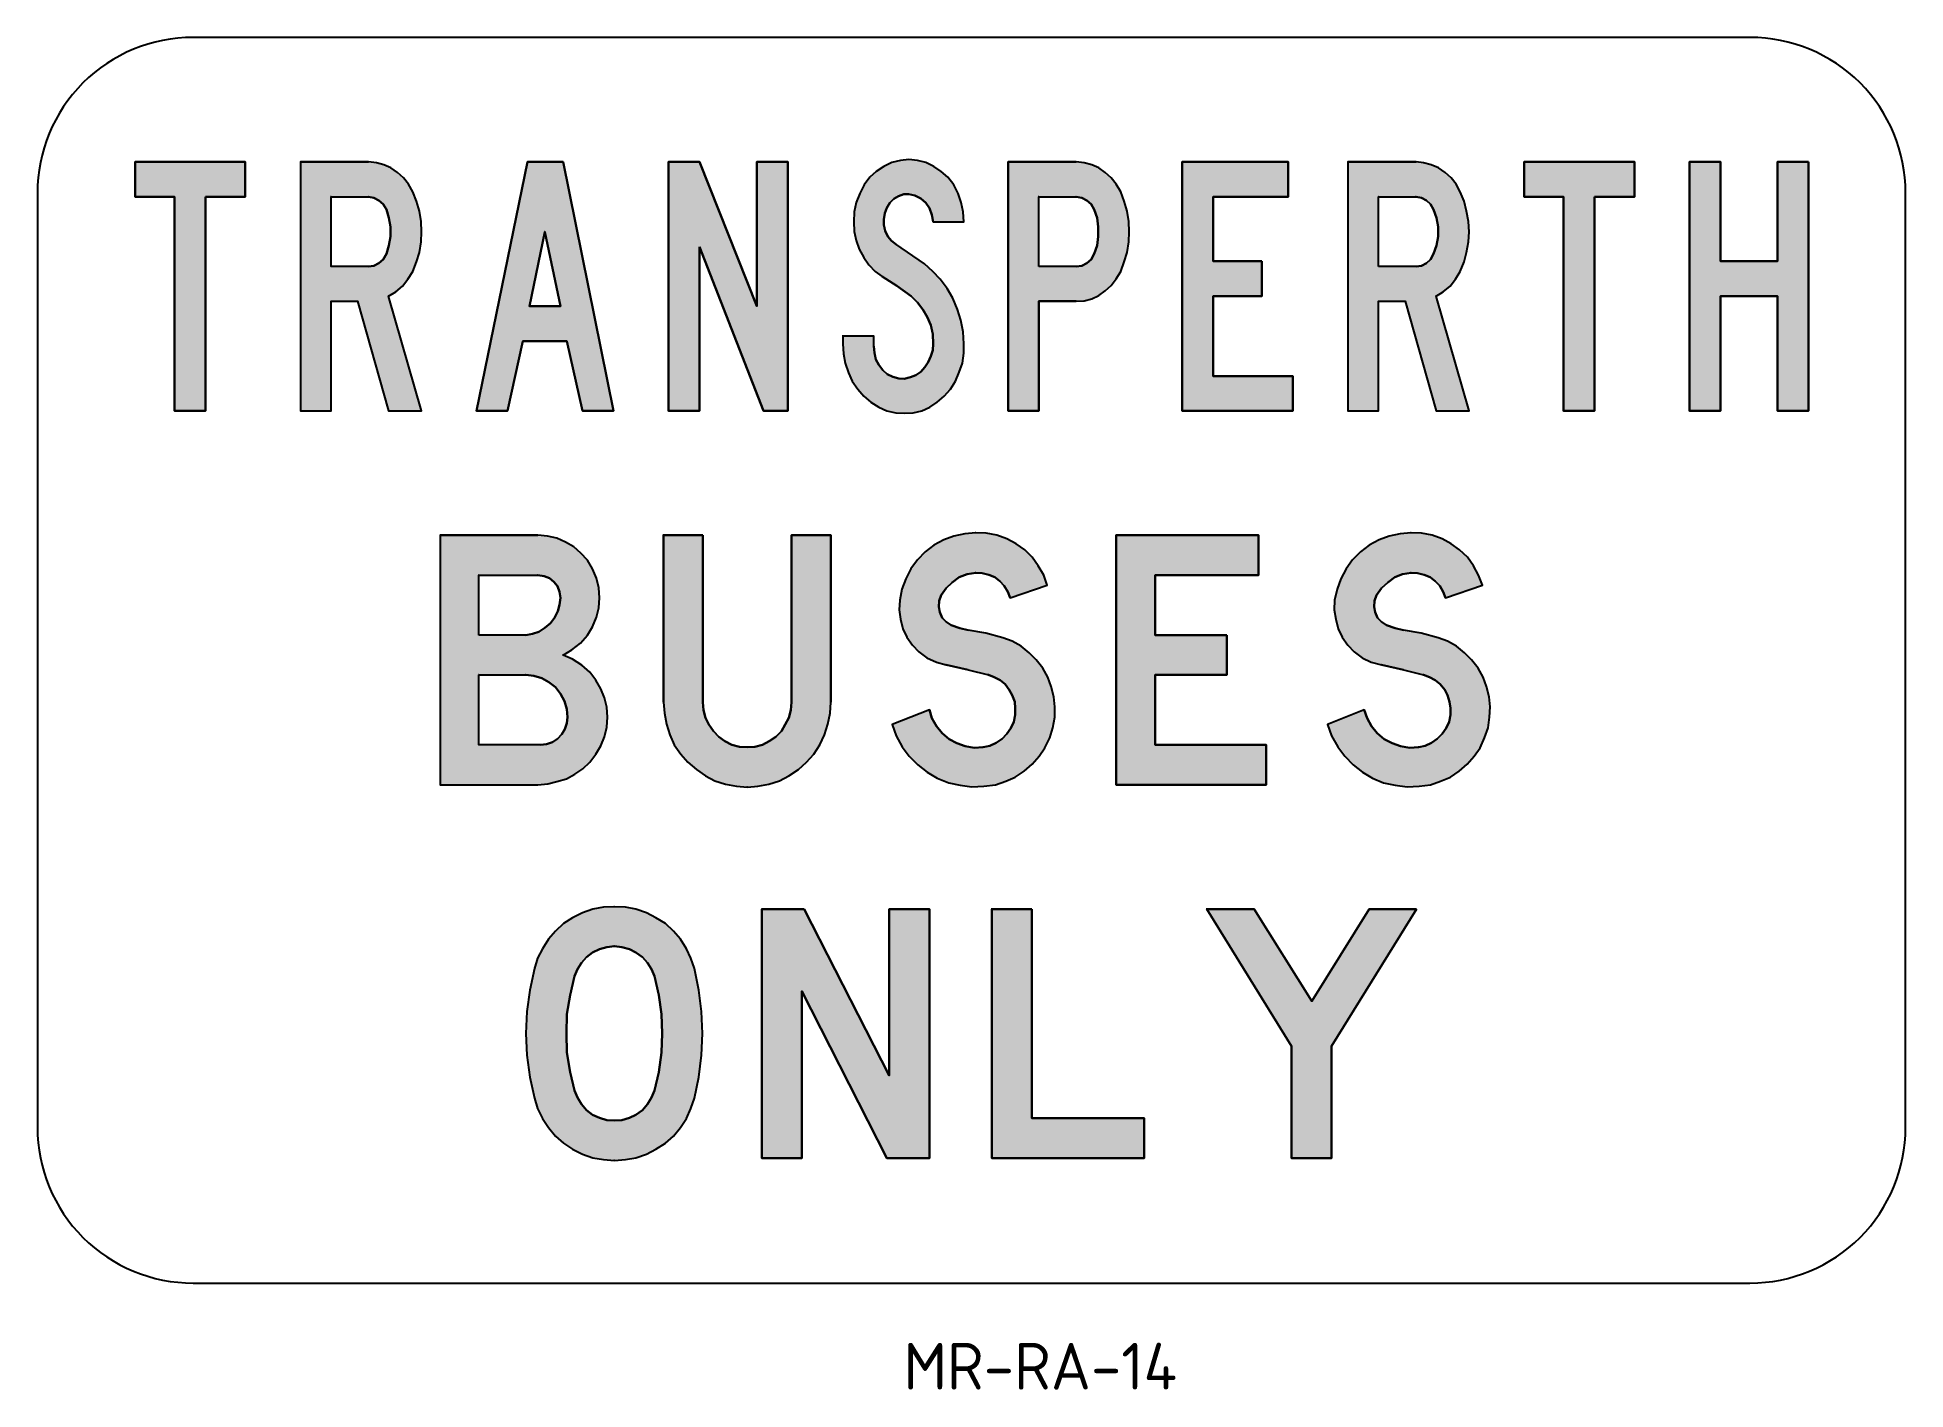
# Model space of a CAD drawing. Extents: x 152 to 272, y 164 to 251.
import ezdxf

# ---------------------------------------------------------------- set-up
doc = ezdxf.new("R2010")
doc.units = 0
doc.layers.get('0').update_dxf_attribs({"linetype": 'CONTINUOUS'})
doc.layers.add('L25', color=1, linetype='CONTINUOUS')
doc.layers.add('T25', color=1, linetype='CONTINUOUS')
doc.styles.add('ISO', font='iso3098b.shx')

msp = doc.modelspace()

# ---------------------------------------------------------------- texts
at = {"layer": 'T25', "color": 3, "style": 'ISO'}
msp.add_text('MR-RA-14', height=3, dxfattribs=at).set_placement((207.74, 163.96))

# ---------------------------------------------------------------- hatches: boundary and pattern name
at = {"layer": 'L25', "linetype": 'Continuous'}
h = msp.add_hatch(color=256, dxfattribs=at)
h.paths.add_polyline_path([(162.91, 240.56), (165.45, 240.56), (165.45, 242.8), (158.39, 242.8), (158.39, 240.56), (160.92, 240.56), (160.92, 226.82), (162.91, 226.82)])
h.paths.add_polyline_path([(175.14, 234.46), (175.56, 234.81), (175.91, 235.26), (176.23, 235.77), (176.46, 236.38), (176.65, 236.99), (176.75, 237.67), (176.78, 238.31), (176.75, 238.98), (176.65, 239.63), (176.46, 240.27), (176.23, 240.88), (175.95, 241.36), (175.62, 241.78), (175.24, 242.13), (174.82, 242.42), (174.37, 242.61), (173.89, 242.74), (173.38, 242.8), (173.35, 242.8), (169.01, 242.8), (169.01, 226.82), (170.97, 226.82), (170.97, 233.85), (172.67, 233.85), (174.66, 226.82), (176.78, 226.82), (174.66, 234.17)])
h.paths.add_polyline_path([(173.73, 236.13), (173.38, 236.09), (170.97, 236.09), (170.97, 240.56), (173.38, 240.56), (173.73, 240.49), (174.05, 240.33), (174.31, 240.08), (174.53, 239.75), (174.69, 239.21), (174.79, 238.63), (174.79, 238.02), (174.69, 237.44), (174.53, 236.9), (174.31, 236.54), (174.05, 236.29)], flags=16)
h.paths.add_polyline_path([(185.87, 242.8), (183.59, 242.8), (180.31, 226.82), (182.3, 226.82), (183.3, 231.28), (186.12, 231.28), (187.12, 226.82), (189.11, 226.82)])
h.paths.add_polyline_path([(183.71, 233.53), (184.71, 238.31), (185.71, 233.53), (185.67, 233.53)], flags=16)
h.paths.add_polyline_path([(194.63, 237.35), (198.74, 226.82), (200.31, 226.82), (200.31, 242.8), (198.32, 242.8), (198.32, 233.53), (194.63, 242.8), (192.64, 242.8), (192.64, 226.82), (194.63, 226.82)])
h.paths.add_polyline_path([(211.07, 228.71), (211.32, 229.29), (211.52, 229.87), (211.61, 230.51), (211.61, 231.12), (211.58, 231.89), (211.42, 232.63), (211.2, 233.33), (210.91, 234.04), (210.55, 234.68), (210.1, 235.26), (209.62, 235.77), (209.08, 236.25), (207.25, 237.51), (206.96, 237.73), (206.73, 238.02), (206.57, 238.37), (206.48, 238.76), (206.48, 239.11), (206.54, 239.5), (206.67, 239.85), (206.86, 240.17), (207.12, 240.43), (207.41, 240.59), (207.76, 240.72), (208.08, 240.72), (208.47, 240.65), (208.85, 240.46), (209.17, 240.17), (209.4, 239.82), (209.56, 239.4), (209.65, 238.95), (211.61, 238.95), (211.58, 239.59), (211.45, 240.2), (211.26, 240.78), (210.97, 241.33), (210.59, 241.81), (210.17, 242.19), (209.69, 242.51), (209.17, 242.77), (208.63, 242.9), (208.08, 242.96), (207.54, 242.9), (206.99, 242.77), (206.48, 242.51), (205.99, 242.19), (205.58, 241.81), (205.22, 241.33), (204.94, 240.78), (204.71, 240.2), (204.58, 239.59), (204.55, 238.95), (204.58, 238.34), (204.71, 237.76), (204.9, 237.19), (205.19, 236.67), (205.51, 236.19), (205.93, 235.77), (206.38, 235.45), (207.31, 234.84), (208.24, 234.17), (208.63, 233.78), (208.98, 233.33), (209.27, 232.85), (209.49, 232.31), (209.62, 231.73), (209.65, 231.12), (209.62, 230.7), (209.49, 230.32), (209.33, 229.93), (209.11, 229.61), (208.85, 229.32), (208.53, 229.1), (208.18, 228.97), (207.79, 228.87), (207.44, 228.9), (207.05, 229), (206.7, 229.16), (206.41, 229.42), (206.16, 229.77), (205.96, 230.12), (205.87, 230.54), (205.83, 230.96), (205.83, 231.6), (203.84, 231.6), (203.84, 231.12), (203.88, 230.48), (204, 229.87), (204.2, 229.26), (204.45, 228.71), (204.81, 228.2), (205.19, 227.75), (205.64, 227.36), (206.16, 227.04), (206.67, 226.82), (207.25, 226.69), (207.79, 226.66), (208.37, 226.69), (208.92, 226.82), (209.43, 227.04), (209.91, 227.36), (210.36, 227.75), (210.75, 228.2)])
h.paths.add_polyline_path([(221.4, 235.29), (221.69, 235.77), (221.92, 236.38), (222.11, 236.99), (222.21, 237.67), (222.24, 238.31), (222.21, 238.98), (222.11, 239.63), (221.92, 240.27), (221.69, 240.88), (221.4, 241.36), (221.08, 241.78), (220.7, 242.13), (220.28, 242.42), (219.83, 242.61), (219.35, 242.74), (218.84, 242.8), (218.8, 242.8), (214.47, 242.8), (214.47, 226.82), (216.43, 226.82), (216.43, 233.85), (218.84, 233.85), (219.35, 233.88), (219.83, 234.01), (220.28, 234.23), (220.7, 234.52), (221.08, 234.87)])
h.paths.add_polyline_path([(216.43, 236.09), (216.43, 240.56), (218.84, 240.56), (219.19, 240.49), (219.51, 240.33), (219.8, 240.08), (219.99, 239.75), (220.18, 239.21), (220.25, 238.63), (220.25, 238.02), (220.18, 237.44), (219.99, 236.9), (219.8, 236.54), (219.51, 236.29), (219.19, 236.13), (218.84, 236.09)], flags=16)
h.paths.add_polyline_path([(230.75, 236.42), (227.63, 236.42), (227.63, 240.56), (232.45, 240.56), (232.45, 242.8), (225.64, 242.8), (225.64, 226.82), (232.74, 226.82), (232.74, 229.03), (227.63, 229.03), (227.63, 234.17), (230.75, 234.17)])
h.paths.add_polyline_path([(242.85, 234.81), (243.2, 235.26), (243.49, 235.77), (243.75, 236.38), (243.91, 236.99), (244.04, 237.67), (244.07, 238.31), (244.04, 238.98), (243.91, 239.63), (243.75, 240.27), (243.49, 240.88), (243.23, 241.36), (242.91, 241.78), (242.53, 242.13), (242.11, 242.42), (241.63, 242.61), (241.15, 242.74), (240.67, 242.8), (240.63, 242.8), (236.27, 242.8), (236.27, 226.82), (238.26, 226.82), (238.26, 233.85), (239.96, 233.85), (241.95, 226.82), (244.07, 226.82), (241.95, 234.17), (242.4, 234.46)])
h.paths.add_polyline_path([(238.26, 236.09), (238.26, 240.56), (240.67, 240.56), (241.02, 240.49), (241.34, 240.33), (241.6, 240.08), (241.79, 239.75), (241.98, 239.21), (242.08, 238.63), (242.08, 238.02), (241.98, 237.44), (241.79, 236.9), (241.6, 236.54), (241.34, 236.29), (241.02, 236.13), (240.67, 236.09)], flags=16)
h.paths.add_polyline_path([(252.13, 240.56), (254.7, 240.56), (254.7, 242.8), (247.6, 242.8), (247.6, 240.56), (250.14, 240.56), (250.14, 226.82), (252.13, 226.82)])
h.paths.add_polyline_path([(265.87, 242.8), (263.88, 242.8), (263.88, 236.42), (260.22, 236.42), (260.22, 242.8), (258.23, 242.8), (258.23, 226.82), (260.22, 226.82), (260.22, 234.17), (263.88, 234.17), (263.88, 226.82), (265.87, 226.82)])
h = msp.add_hatch(color=256, dxfattribs=at)
h.paths.add_polyline_path([(187.44, 212.4), (187.76, 212.95), (188.02, 213.56), (188.18, 214.17), (188.21, 214.81), (188.18, 215.45), (188.02, 216.06), (187.76, 216.67), (187.44, 217.22), (187.02, 217.67), (186.57, 218.08), (186.03, 218.37), (185.48, 218.63), (184.87, 218.76), (184.26, 218.82), (184.23, 218.82), (177.97, 218.82), (177.97, 202.8), (184.26, 202.8), (184.9, 202.87), (185.48, 203), (186.09, 203.19), (186.64, 203.48), (187.15, 203.83), (187.6, 204.25), (187.98, 204.76), (188.31, 205.31), (188.53, 205.88), (188.69, 206.49), (188.72, 207.14), (188.69, 207.78), (188.53, 208.39), (188.31, 208.97), (187.98, 209.51), (187.6, 210.03), (187.09, 210.48), (186.48, 210.86), (185.87, 211.12), (186.44, 211.47), (186.99, 211.89)])
h.paths.add_polyline_path([(180.47, 212.4), (180.47, 216.25), (184.26, 216.25), (184.65, 216.19), (185, 216.06), (185.29, 215.84), (185.51, 215.55), (185.64, 215.19), (185.71, 214.81), (185.64, 214.36), (185.54, 213.94), (185.32, 213.53), (185.06, 213.17), (184.71, 212.88), (184.32, 212.63), (183.91, 212.5), (183.49, 212.4)], flags=16)
h.paths.add_polyline_path([(180.47, 209.87), (183.49, 209.87), (184, 209.8), (184.52, 209.64), (184.97, 209.38), (185.38, 209.06), (185.71, 208.65), (185.96, 208.16), (186.12, 207.65), (186.15, 207.14), (186.12, 206.75), (185.99, 206.37), (185.8, 206.05), (185.51, 205.76), (185.19, 205.53), (184.81, 205.4), (184.42, 205.37), (180.47, 205.37)], flags=16)
h.paths.add_polyline_path([(194.85, 218.82), (192.32, 218.82), (192.32, 208.1), (192.38, 207.39), (192.51, 206.69), (192.74, 206.01), (193.02, 205.37), (193.44, 204.76), (193.89, 204.25), (194.44, 203.77), (195.02, 203.38), (195.63, 203.06), (196.3, 202.84), (197.01, 202.71), (197.71, 202.64), (198.39, 202.71), (199.09, 202.84), (199.77, 203.06), (200.38, 203.38), (200.99, 203.77), (201.5, 204.25), (201.98, 204.76), (202.37, 205.37), (202.66, 206.01), (202.88, 206.69), (203.04, 207.39), (203.07, 208.1), (203.07, 218.82), (200.54, 218.82), (200.54, 208.1), (200.51, 207.59), (200.38, 207.1), (200.15, 206.66), (199.9, 206.24), (199.54, 205.88), (199.12, 205.6), (198.68, 205.37), (198.19, 205.24), (197.71, 205.21), (197.2, 205.24), (196.72, 205.37), (196.27, 205.6), (195.88, 205.88), (195.53, 206.24), (195.24, 206.66), (195.02, 207.1), (194.89, 207.59), (194.85, 208.1)])
h.paths.add_polyline_path([(215.3, 211.7), (214.73, 212.02), (214.12, 212.24), (213.03, 212.53), (211.9, 212.72), (211.36, 212.85), (210.81, 213.04), (210.49, 213.27), (210.23, 213.53), (210.07, 213.88), (210.01, 214.23), (210.04, 214.62), (210.17, 214.97), (210.49, 215.42), (210.87, 215.8), (211.32, 216.13), (211.84, 216.32), (212.38, 216.41), (212.8, 216.38), (213.22, 216.29), (213.6, 216.13), (213.92, 215.87), (214.21, 215.58), (214.44, 215.19), (214.6, 214.81), (216.97, 215.61), (216.75, 216.25), (216.4, 216.86), (216.01, 217.41), (215.53, 217.89), (214.98, 218.28), (214.37, 218.6), (213.73, 218.82), (213.06, 218.95), (212.38, 218.98), (211.68, 218.92), (210.97, 218.76), (210.33, 218.53), (209.69, 218.18), (209.14, 217.76), (208.63, 217.25), (208.21, 216.67), (207.89, 216.03), (207.63, 215.36), (207.5, 214.65), (207.47, 214.04), (207.54, 213.43), (207.7, 212.82), (207.95, 212.27), (208.31, 211.76), (208.72, 211.34), (209.24, 210.96), (209.85, 210.67), (210.49, 210.51), (211.9, 210.19), (213.19, 209.87), (213.57, 209.71), (213.96, 209.51), (214.28, 209.26), (214.53, 208.9), (214.73, 208.55), (214.89, 208.13), (214.92, 207.71), (214.92, 207.3), (214.82, 206.85), (214.63, 206.43), (214.37, 206.08), (214.08, 205.76), (213.7, 205.5), (213.28, 205.31), (212.86, 205.21), (212.29, 205.18), (211.71, 205.27), (211.16, 205.47), (210.68, 205.72), (210.23, 206.11), (209.85, 206.56), (209.56, 207.07), (209.4, 207.62), (207.02, 206.66), (207.28, 205.95), (207.66, 205.24), (208.11, 204.63), (208.66, 204.09), (209.27, 203.61), (209.91, 203.22), (210.65, 202.93), (211.39, 202.77), (212.13, 202.67), (212.9, 202.71), (213.64, 202.8), (214.31, 203.03), (214.92, 203.28), (215.5, 203.67), (216.01, 204.12), (216.46, 204.63), (216.81, 205.18), (217.13, 205.82), (217.33, 206.46), (217.46, 207.14), (217.46, 207.81), (217.39, 208.45), (217.23, 209.1), (217.01, 209.71), (216.69, 210.28), (216.27, 210.83), (215.82, 211.28)])
h.paths.add_polyline_path([(228.5, 212.4), (223.91, 212.4), (223.91, 216.25), (230.55, 216.25), (230.55, 218.82), (221.4, 218.82), (221.4, 202.8), (231.04, 202.8), (231.04, 205.37), (223.91, 205.37), (223.91, 209.87), (228.5, 209.87)])
h.paths.add_polyline_path([(237.97, 214.23), (238, 214.62), (238.13, 214.97), (238.45, 215.42), (238.84, 215.8), (239.29, 216.13), (239.8, 216.32), (240.35, 216.41), (240.76, 216.38), (241.18, 216.29), (241.57, 216.13), (241.89, 215.87), (242.18, 215.58), (242.4, 215.19), (242.56, 214.81), (244.94, 215.61), (244.68, 216.25), (244.36, 216.86), (243.97, 217.41), (243.46, 217.89), (242.91, 218.28), (242.34, 218.6), (241.69, 218.82), (241.02, 218.95), (240.35, 218.98), (239.64, 218.92), (238.93, 218.76), (238.29, 218.53), (237.65, 218.18), (237.1, 217.76), (236.59, 217.25), (236.17, 216.67), (235.82, 216.03), (235.59, 215.36), (235.43, 214.65), (235.4, 214.04), (235.5, 213.43), (235.66, 212.82), (235.92, 212.27), (236.27, 211.76), (236.69, 211.34), (237.2, 210.96), (237.78, 210.67), (238.45, 210.51), (239.86, 210.19), (241.15, 209.87), (241.53, 209.71), (241.89, 209.51), (242.21, 209.26), (242.5, 208.9), (242.69, 208.55), (242.82, 208.13), (242.88, 207.71), (242.88, 207.3), (242.79, 206.85), (242.59, 206.43), (242.34, 206.08), (242.01, 205.76), (241.66, 205.5), (241.24, 205.31), (240.83, 205.21), (240.25, 205.18), (239.67, 205.27), (239.13, 205.47), (238.61, 205.72), (238.16, 206.11), (237.81, 206.56), (237.52, 207.07), (237.33, 207.62), (234.98, 206.66), (235.24, 205.95), (235.63, 205.24), (236.08, 204.63), (236.62, 204.09), (237.23, 203.61), (237.87, 203.22), (238.58, 202.93), (239.32, 202.77), (240.09, 202.67), (240.86, 202.71), (241.6, 202.8), (242.24, 203.03), (242.88, 203.28), (243.43, 203.67), (243.94, 204.12), (244.39, 204.63), (244.78, 205.18), (245.06, 205.82), (245.29, 206.46), (245.39, 207.14), (245.42, 207.81), (245.35, 208.45), (245.19, 209.1), (244.97, 209.71), (244.65, 210.28), (244.23, 210.83), (243.78, 211.28), (243.27, 211.7), (242.69, 212.02), (242.08, 212.24), (240.99, 212.53), (239.86, 212.72), (239.32, 212.85), (238.77, 213.04), (238.45, 213.27), (238.19, 213.53), (238.03, 213.88)])
h = msp.add_hatch(color=256, dxfattribs=at)
h.paths.add_polyline_path([(194.76, 188.23), (194.6, 189.61), (194.31, 190.99), (194.08, 191.66), (193.8, 192.27), (193.41, 192.88), (192.96, 193.4), (192.45, 193.88), (191.84, 194.26), (191.23, 194.58), (190.55, 194.81), (189.88, 194.94), (189.17, 194.97), (188.47, 194.94), (187.79, 194.81), (187.12, 194.58), (186.48, 194.26), (185.9, 193.88), (185.38, 193.4), (184.93, 192.88), (184.55, 192.27), (184.23, 191.66), (184.04, 190.99), (183.75, 189.61), (183.55, 188.23), (183.49, 186.82), (183.55, 185.44), (183.75, 184.02), (184.04, 182.67), (184.23, 182), (184.55, 181.36), (184.93, 180.78), (185.38, 180.23), (185.9, 179.78), (186.48, 179.4), (187.12, 179.08), (187.79, 178.85), (188.47, 178.73), (189.17, 178.66), (189.88, 178.73), (190.55, 178.85), (191.23, 179.08), (191.84, 179.4), (192.45, 179.78), (192.96, 180.23), (193.41, 180.78), (193.8, 181.36), (194.08, 182), (194.31, 182.67), (194.6, 184.02), (194.76, 185.44), (194.82, 186.82)])
h.paths.add_polyline_path([(192.25, 186.82), (192.19, 185.6), (192.03, 184.34), (191.74, 183.16), (191.55, 182.71), (191.29, 182.29), (190.97, 181.9), (190.55, 181.61), (190.14, 181.42), (189.65, 181.26), (189.17, 181.23), (188.69, 181.26), (188.21, 181.42), (187.76, 181.61), (187.37, 181.9), (187.05, 182.29), (186.8, 182.71), (186.6, 183.16), (186.32, 184.34), (186.12, 185.6), (186.09, 186.82), (186.12, 188.07), (186.32, 189.29), (186.6, 190.51), (186.8, 190.96), (187.05, 191.37), (187.37, 191.73), (187.76, 192.02), (188.21, 192.24), (188.69, 192.37), (189.17, 192.43), (189.65, 192.37), (190.14, 192.24), (190.55, 192.02), (190.97, 191.73), (191.29, 191.37), (191.55, 190.96), (191.74, 190.51), (192.03, 189.29), (192.19, 188.07)], flags=16)
h.paths.add_polyline_path([(201.37, 194.81), (198.64, 194.81), (198.64, 178.82), (201.21, 178.82), (201.21, 189.54), (206.67, 178.82), (209.4, 178.82), (209.4, 194.81), (206.83, 194.81), (206.83, 184.12)])
h.paths.add_polyline_path([(215.98, 194.81), (213.41, 194.81), (213.41, 178.82), (223.2, 178.82), (223.2, 181.39), (215.98, 181.39)])
h.paths.add_polyline_path([(240.7, 194.81), (237.65, 194.81), (233.96, 188.9), (230.26, 194.81), (227.22, 194.81), (232.67, 186.01), (232.67, 178.82), (235.24, 178.82), (235.24, 186.01)])

# ---------------------------------------------------------------- linework, layer by layer
at = {"color": 3}
for p, q in [((158.39, 240.56), (158.39, 242.8)), ((158.39, 242.8), (165.45, 242.8)), ((165.45, 242.8), (165.45, 240.56)), ((169.01, 242.8), (169.01, 226.82)), ((169.01, 242.8), (173.38, 242.8)), ((173.38, 242.8), (173.35, 242.8)), ((173.38, 242.8), (173.35, 242.8)), ((173.89, 242.74), (173.38, 242.8)), ((174.37, 242.61), (173.89, 242.74)), ((174.82, 242.42), (174.37, 242.61)), ((175.24, 242.13), (174.82, 242.42)), ((180.31, 226.82), (183.59, 242.8)), ((183.59, 242.8), (185.87, 242.8)), ((185.87, 242.8), (189.11, 226.82)), ((192.64, 226.82), (192.64, 242.8)), ((192.64, 242.8), (194.63, 242.8)), ((194.63, 242.8), (198.32, 233.53)), ((198.32, 233.53), (198.32, 242.8)), ((198.32, 242.8), (200.31, 242.8)), ((200.31, 242.8), (200.31, 226.82)), ((206.48, 242.51), (205.99, 242.19)), ((206.99, 242.77), (206.48, 242.51)), ((207.54, 242.9), (206.99, 242.77)), ((208.08, 242.96), (207.54, 242.9)), ((208.63, 242.9), (208.08, 242.96)), ((209.17, 242.77), (208.63, 242.9)), ((209.69, 242.51), (209.17, 242.77)), ((210.17, 242.19), (209.69, 242.51)), ((214.47, 226.82), (214.47, 242.8)), ((214.47, 242.8), (218.84, 242.8)), ((218.84, 242.8), (218.8, 242.8)), ((218.84, 242.8), (218.8, 242.8)), ((219.35, 242.74), (218.84, 242.8)), ((219.83, 242.61), (219.35, 242.74)), ((220.28, 242.42), (219.83, 242.61)), ((220.7, 242.13), (220.28, 242.42)), ((225.64, 226.82), (225.64, 242.8)), ((225.64, 242.8), (232.45, 242.8)), ((232.45, 242.8), (232.45, 240.56)), ((236.27, 242.8), (236.27, 226.82)), ((236.27, 242.8), (240.67, 242.8)), ((240.67, 242.8), (240.63, 242.8)), ((240.67, 242.8), (240.63, 242.8)), ((241.15, 242.74), (240.67, 242.8)), ((241.63, 242.61), (241.15, 242.74)), ((242.11, 242.42), (241.63, 242.61)), ((242.53, 242.13), (242.11, 242.42)), ((247.6, 240.56), (247.6, 242.8)), ((247.6, 242.8), (254.7, 242.8)), ((254.7, 242.8), (254.7, 240.56)), ((258.23, 226.82), (258.23, 242.8)), ((258.23, 242.8), (260.22, 242.8)), ((260.22, 242.8), (260.22, 236.42)), ((263.88, 236.42), (263.88, 242.8)), ((263.88, 242.8), (265.87, 242.8)), ((265.87, 242.8), (265.87, 226.82)), ((175.62, 241.78), (175.24, 242.13)), ((175.95, 241.36), (175.62, 241.78)), ((176.23, 240.88), (175.95, 241.36)), ((205.22, 241.33), (204.94, 240.78)), ((205.58, 241.81), (205.22, 241.33)), ((205.99, 242.19), (205.58, 241.81)), ((210.59, 241.81), (210.17, 242.19)), ((210.97, 241.33), (210.59, 241.81)), ((211.26, 240.78), (210.97, 241.33)), ((221.08, 241.78), (220.7, 242.13)), ((221.4, 241.36), (221.08, 241.78)), ((221.69, 240.88), (221.4, 241.36)), ((242.91, 241.78), (242.53, 242.13)), ((243.23, 241.36), (242.91, 241.78)), ((243.49, 240.88), (243.23, 241.36)), ((160.92, 240.56), (158.39, 240.56)), ((160.92, 226.82), (160.92, 240.56)), ((165.45, 240.56), (162.91, 240.56)), ((162.91, 240.56), (162.91, 226.82)), ((170.97, 240.56), (170.94, 240.56)), ((170.97, 240.56), (173.38, 240.56)), ((170.97, 236.09), (170.97, 240.56)), ((173.38, 240.56), (173.35, 240.56)), ((173.38, 240.56), (173.35, 240.56)), ((173.73, 240.49), (173.38, 240.56)), ((174.05, 240.33), (173.73, 240.49)), ((174.31, 240.08), (174.05, 240.33)), ((174.53, 239.75), (174.31, 240.08)), ((176.23, 240.88), (176.2, 240.88)), ((176.46, 240.27), (176.23, 240.88)), ((176.65, 239.63), (176.46, 240.27)), ((204.71, 240.2), (204.58, 239.59)), ((204.94, 240.78), (204.71, 240.2)), ((206.86, 240.17), (206.67, 239.85)), ((207.12, 240.43), (206.86, 240.17)), ((207.41, 240.59), (207.12, 240.43)), ((207.76, 240.72), (207.41, 240.59)), ((208.08, 240.72), (207.76, 240.72)), ((208.08, 240.72), (208.05, 240.72)), ((208.47, 240.65), (208.08, 240.72)), ((208.85, 240.46), (208.47, 240.65)), ((209.17, 240.17), (208.85, 240.46)), ((209.4, 239.82), (209.17, 240.17)), ((211.45, 240.2), (211.26, 240.78)), ((211.58, 239.59), (211.45, 240.2)), ((216.43, 240.56), (216.4, 240.56)), ((216.43, 240.56), (218.84, 240.56)), ((216.43, 236.09), (216.43, 240.56)), ((218.84, 240.56), (218.8, 240.56)), ((218.84, 240.56), (218.8, 240.56)), ((219.19, 240.49), (218.84, 240.56)), ((219.51, 240.33), (219.19, 240.49)), ((219.8, 240.08), (219.51, 240.33)), ((219.99, 239.75), (219.8, 240.08)), ((221.69, 240.88), (221.66, 240.88)), ((221.92, 240.27), (221.69, 240.88)), ((222.11, 239.63), (221.92, 240.27)), ((232.45, 240.56), (227.63, 240.56)), ((227.63, 240.56), (227.63, 236.42)), ((238.26, 240.56), (238.23, 240.56)), ((238.26, 240.56), (240.67, 240.56)), ((238.26, 236.09), (238.26, 240.56)), ((240.67, 240.56), (240.63, 240.56)), ((240.67, 240.56), (240.63, 240.56)), ((241.02, 240.49), (240.67, 240.56)), ((241.34, 240.33), (241.02, 240.49)), ((241.6, 240.08), (241.34, 240.33)), ((241.79, 239.75), (241.6, 240.08)), ((243.49, 240.88), (243.46, 240.88)), ((243.75, 240.27), (243.49, 240.88)), ((243.91, 239.63), (243.75, 240.27)), ((250.14, 240.56), (247.6, 240.56)), ((250.14, 226.82), (250.14, 240.56)), ((254.7, 240.56), (252.13, 240.56)), ((252.13, 240.56), (252.13, 226.82)), ((174.53, 239.75), (174.5, 239.75)), ((174.69, 239.21), (174.53, 239.75)), ((174.79, 238.63), (174.69, 239.21)), ((176.75, 238.98), (176.65, 239.63)), ((176.78, 238.31), (176.75, 238.98)), ((204.58, 239.59), (204.55, 238.95)), ((204.55, 238.95), (204.58, 238.34)), ((206.54, 239.5), (206.48, 239.11)), ((206.48, 239.11), (206.48, 238.76)), ((206.67, 239.85), (206.54, 239.5)), ((209.56, 239.4), (209.4, 239.82)), ((209.65, 238.95), (209.56, 239.4)), ((209.65, 238.95), (211.61, 238.95)), ((211.61, 238.95), (211.58, 239.59)), ((219.99, 239.75), (219.96, 239.75)), ((220.18, 239.21), (219.99, 239.75)), ((220.25, 238.63), (220.18, 239.21)), ((222.21, 238.98), (222.11, 239.63)), ((222.24, 238.31), (222.21, 238.98)), ((241.79, 239.75), (241.76, 239.75)), ((241.98, 239.21), (241.79, 239.75)), ((242.08, 238.63), (241.98, 239.21)), ((244.04, 238.98), (243.91, 239.63)), ((244.07, 238.31), (244.04, 238.98)), ((174.69, 237.44), (174.79, 238.02)), ((174.79, 238.02), (174.79, 238.63)), ((176.65, 236.99), (176.75, 237.67)), ((176.75, 237.67), (176.78, 238.31)), ((184.71, 238.31), (183.71, 233.53)), ((184.71, 238.31), (184.68, 238.31)), ((185.71, 233.53), (184.71, 238.31)), ((204.58, 238.34), (204.71, 237.76)), ((204.71, 237.76), (204.9, 237.19)), ((206.48, 238.76), (206.57, 238.37)), ((206.57, 238.37), (206.73, 238.02)), ((206.73, 238.02), (206.96, 237.73)), ((206.96, 237.73), (207.25, 237.51)), ((220.18, 237.44), (220.25, 238.02)), ((220.25, 238.02), (220.25, 238.63)), ((222.11, 236.99), (222.21, 237.67)), ((222.21, 237.67), (222.24, 238.31)), ((241.98, 237.44), (242.08, 238.02)), ((242.08, 238.02), (242.08, 238.63)), ((243.91, 236.99), (244.04, 237.67)), ((244.04, 237.67), (244.07, 238.31)), ((174.05, 236.29), (174.31, 236.54)), ((174.31, 236.54), (174.53, 236.9)), ((174.53, 236.9), (174.5, 236.9)), ((174.53, 236.9), (174.69, 237.44)), ((176.46, 236.38), (176.65, 236.99)), ((198.74, 226.82), (194.63, 237.35)), ((194.63, 237.35), (194.63, 226.82)), ((204.9, 237.19), (205.19, 236.67)), ((205.19, 236.67), (205.51, 236.19)), ((207.25, 237.51), (207.21, 237.51)), ((207.25, 237.51), (207.21, 237.51)), ((209.08, 236.25), (207.25, 237.51)), ((219.51, 236.29), (219.8, 236.54)), ((219.8, 236.54), (219.99, 236.9)), ((219.99, 236.9), (219.96, 236.9)), ((219.99, 236.9), (220.18, 237.44)), ((221.92, 236.38), (222.11, 236.99)), ((227.63, 236.42), (230.75, 236.42)), ((230.75, 236.42), (230.75, 234.17)), ((241.34, 236.29), (241.6, 236.54)), ((241.6, 236.54), (241.79, 236.9)), ((241.79, 236.9), (241.76, 236.9)), ((241.79, 236.9), (241.98, 237.44)), ((243.75, 236.38), (243.91, 236.99)), ((260.22, 236.42), (263.88, 236.42)), ((173.38, 236.09), (170.97, 236.09)), ((173.38, 236.09), (173.73, 236.13)), ((173.73, 236.13), (174.05, 236.29)), ((175.56, 234.81), (175.91, 235.26)), ((175.91, 235.26), (176.23, 235.77)), ((176.23, 235.77), (176.2, 235.77)), ((176.23, 235.77), (176.46, 236.38)), ((205.51, 236.19), (205.93, 235.77)), ((205.93, 235.77), (206.38, 235.45)), ((206.38, 235.45), (206.35, 235.45)), ((206.38, 235.45), (206.35, 235.45)), ((207.31, 234.84), (206.38, 235.45)), ((209.62, 235.77), (209.08, 236.25)), ((210.1, 235.26), (209.62, 235.77)), ((210.55, 234.68), (210.1, 235.26)), ((218.84, 236.09), (216.43, 236.09)), ((218.84, 236.09), (219.19, 236.13)), ((219.19, 236.13), (219.51, 236.29)), ((221.08, 234.87), (221.4, 235.29)), ((221.4, 235.29), (221.69, 235.77)), ((221.69, 235.77), (221.66, 235.77)), ((221.69, 235.77), (221.92, 236.38)), ((240.67, 236.09), (238.26, 236.09)), ((240.67, 236.09), (241.02, 236.13)), ((241.02, 236.13), (241.34, 236.29)), ((242.85, 234.81), (243.2, 235.26)), ((243.2, 235.26), (243.49, 235.77)), ((243.49, 235.77), (243.46, 235.77)), ((243.49, 235.77), (243.75, 236.38)), ((174.66, 234.17), (174.63, 234.17)), ((174.66, 234.17), (175.14, 234.46)), ((176.78, 226.82), (174.66, 234.17)), ((175.14, 234.46), (175.56, 234.81)), ((208.24, 234.17), (207.31, 234.84)), ((208.24, 234.17), (208.21, 234.17)), ((208.63, 233.78), (208.24, 234.17)), ((210.91, 234.04), (210.55, 234.68)), ((211.2, 233.33), (210.91, 234.04)), ((219.35, 233.88), (219.83, 234.01)), ((219.83, 234.01), (220.28, 234.23)), ((220.28, 234.23), (220.7, 234.52)), ((220.7, 234.52), (221.08, 234.87)), ((230.75, 234.17), (227.63, 234.17)), ((227.63, 234.17), (227.63, 229.03)), ((241.95, 234.17), (241.92, 234.17)), ((241.95, 234.17), (242.4, 234.46)), ((244.07, 226.82), (241.95, 234.17)), ((242.4, 234.46), (242.85, 234.81)), ((263.88, 234.17), (260.22, 234.17)), ((260.22, 234.17), (260.22, 226.82)), ((263.88, 226.82), (263.88, 234.17)), ((170.97, 226.82), (170.97, 233.85)), ((170.97, 233.85), (172.67, 233.85)), ((172.67, 233.85), (174.66, 226.82)), ((183.71, 233.53), (183.68, 233.53)), ((183.71, 233.53), (185.71, 233.53)), ((185.71, 233.53), (185.67, 233.53)), ((208.98, 233.33), (208.63, 233.78)), ((209.27, 232.85), (208.98, 233.33)), ((209.49, 232.31), (209.27, 232.85)), ((211.42, 232.63), (211.2, 233.33)), ((218.84, 233.85), (216.43, 233.85)), ((216.43, 233.85), (216.43, 226.82)), ((218.84, 233.85), (219.35, 233.88)), ((238.26, 226.82), (238.26, 233.85)), ((238.26, 233.85), (239.96, 233.85)), ((239.96, 233.85), (241.95, 226.82)), ((209.62, 231.73), (209.49, 232.31)), ((209.65, 231.12), (209.62, 231.73)), ((211.58, 231.89), (211.42, 232.63)), ((211.61, 231.12), (211.58, 231.89)), ((183.3, 231.28), (182.3, 226.82)), ((186.12, 231.28), (183.3, 231.28)), ((187.12, 226.82), (186.12, 231.28)), ((203.84, 231.6), (203.81, 231.6)), ((203.84, 231.6), (203.84, 231.12)), ((205.83, 231.6), (203.84, 231.6)), ((203.84, 231.12), (203.88, 230.48)), ((203.88, 230.48), (204, 229.87)), ((205.83, 230.96), (205.83, 231.6)), ((205.83, 230.96), (205.87, 230.54)), ((205.87, 230.54), (205.96, 230.12)), ((209.49, 230.32), (209.62, 230.7)), ((209.62, 230.7), (209.65, 231.12)), ((209.65, 231.12), (209.62, 231.12)), ((211.52, 229.87), (211.61, 230.51)), ((211.61, 230.51), (211.61, 231.12)), ((204, 229.87), (204.2, 229.26)), ((204.2, 229.26), (204.45, 228.71)), ((205.96, 230.12), (206.16, 229.77)), ((206.16, 229.77), (206.41, 229.42)), ((206.41, 229.42), (206.7, 229.16)), ((208.53, 229.1), (208.85, 229.32)), ((208.85, 229.32), (209.11, 229.61)), ((209.11, 229.61), (209.33, 229.93)), ((209.33, 229.93), (209.49, 230.32)), ((211.07, 228.71), (211.32, 229.29)), ((211.32, 229.29), (211.52, 229.87)), ((204.45, 228.71), (204.81, 228.2)), ((204.81, 228.2), (205.19, 227.75)), ((206.7, 229.16), (207.05, 229)), ((207.05, 229), (207.44, 228.9)), ((207.44, 228.9), (207.79, 228.87)), ((207.79, 228.87), (207.76, 228.87)), ((207.79, 228.87), (208.18, 228.97)), ((208.18, 228.97), (208.53, 229.1)), ((210.36, 227.75), (210.75, 228.2)), ((210.75, 228.2), (211.07, 228.71)), ((227.63, 229.03), (232.74, 229.03)), ((232.74, 229.03), (232.74, 226.82)), ((160.92, 226.82), (160.89, 226.82)), ((162.91, 226.82), (160.92, 226.82)), ((169.01, 226.82), (170.97, 226.82)), ((174.66, 226.82), (176.78, 226.82)), ((180.31, 226.82), (180.28, 226.82)), ((182.3, 226.82), (180.31, 226.82)), ((189.11, 226.82), (187.12, 226.82)), ((192.64, 226.82), (192.61, 226.82)), ((194.63, 226.82), (192.64, 226.82)), ((200.31, 226.82), (198.74, 226.82)), ((205.19, 227.75), (205.64, 227.36)), ((205.64, 227.36), (206.16, 227.04)), ((206.16, 227.04), (206.67, 226.82)), ((206.67, 226.82), (207.25, 226.69)), ((208.37, 226.69), (208.92, 226.82)), ((208.92, 226.82), (209.43, 227.04)), ((209.43, 227.04), (209.91, 227.36)), ((209.91, 227.36), (210.36, 227.75)), ((214.47, 226.82), (214.44, 226.82)), ((216.43, 226.82), (214.47, 226.82)), ((225.64, 226.82), (225.61, 226.82)), ((232.74, 226.82), (225.64, 226.82)), ((236.27, 226.82), (238.26, 226.82)), ((241.95, 226.82), (244.07, 226.82)), ((250.14, 226.82), (250.1, 226.82)), ((252.13, 226.82), (250.14, 226.82)), ((258.23, 226.82), (258.19, 226.82)), ((260.22, 226.82), (258.23, 226.82)), ((265.87, 226.82), (263.88, 226.82)), ((207.25, 226.69), (207.79, 226.66)), ((207.79, 226.66), (208.37, 226.69)), ((177.97, 218.82), (184.26, 218.82)), ((177.97, 218.82), (177.97, 202.8)), ((184.26, 218.82), (184.23, 218.82)), ((184.26, 218.82), (184.23, 218.82)), ((184.87, 218.76), (184.26, 218.82)), ((185.48, 218.63), (184.87, 218.76)), ((186.03, 218.37), (185.48, 218.63)), ((192.32, 218.82), (192.29, 218.82)), ((192.32, 218.82), (194.85, 218.82)), ((192.32, 208.1), (192.32, 218.82)), ((194.85, 218.82), (194.85, 208.1)), ((200.54, 208.1), (200.54, 218.82)), ((200.54, 218.82), (203.07, 218.82)), ((203.07, 218.82), (203.07, 208.1)), ((210.33, 218.53), (209.69, 218.18)), ((210.97, 218.76), (210.33, 218.53)), ((211.68, 218.92), (210.97, 218.76)), ((212.38, 218.98), (211.68, 218.92)), ((212.38, 218.98), (212.35, 218.98)), ((213.06, 218.95), (212.38, 218.98)), ((213.73, 218.82), (213.06, 218.95)), ((214.37, 218.6), (213.73, 218.82)), ((214.98, 218.28), (214.37, 218.6)), ((221.4, 218.82), (221.37, 218.82)), ((221.4, 218.82), (230.55, 218.82)), ((221.4, 202.8), (221.4, 218.82)), ((230.55, 218.82), (230.55, 216.25)), ((238.29, 218.53), (237.65, 218.18)), ((238.93, 218.76), (238.29, 218.53)), ((239.64, 218.92), (238.93, 218.76)), ((240.35, 218.98), (239.64, 218.92)), ((240.35, 218.98), (240.31, 218.98)), ((241.02, 218.95), (240.35, 218.98)), ((241.69, 218.82), (241.02, 218.95)), ((242.34, 218.6), (241.69, 218.82)), ((242.91, 218.28), (242.34, 218.6)), ((186.57, 218.08), (186.03, 218.37)), ((187.02, 217.67), (186.57, 218.08)), ((187.44, 217.22), (187.02, 217.67)), ((187.44, 217.22), (187.41, 217.22)), ((187.76, 216.67), (187.44, 217.22)), ((208.63, 217.25), (208.21, 216.67)), ((209.14, 217.76), (208.63, 217.25)), ((209.69, 218.18), (209.14, 217.76)), ((215.53, 217.89), (214.98, 218.28)), ((216.01, 217.41), (215.53, 217.89)), ((216.4, 216.86), (216.01, 217.41)), ((236.59, 217.25), (236.17, 216.67)), ((237.1, 217.76), (236.59, 217.25)), ((237.65, 218.18), (237.1, 217.76)), ((243.46, 217.89), (242.91, 218.28)), ((243.97, 217.41), (243.46, 217.89)), ((244.36, 216.86), (243.97, 217.41)), ((180.47, 216.25), (180.44, 216.25)), ((180.47, 216.25), (184.26, 216.25)), ((180.47, 212.4), (180.47, 216.25)), ((184.26, 216.25), (184.23, 216.25)), ((184.26, 216.25), (184.23, 216.25)), ((184.65, 216.19), (184.26, 216.25)), ((185, 216.06), (184.65, 216.19)), ((185.29, 215.84), (185, 216.06)), ((188.02, 216.06), (187.76, 216.67)), ((188.18, 215.45), (188.02, 216.06)), ((207.89, 216.03), (207.63, 215.36)), ((208.21, 216.67), (207.89, 216.03)), ((211.32, 216.13), (210.87, 215.8)), ((211.84, 216.32), (211.32, 216.13)), ((212.38, 216.41), (211.84, 216.32)), ((212.38, 216.41), (212.35, 216.41)), ((212.8, 216.38), (212.38, 216.41)), ((213.22, 216.29), (212.8, 216.38)), ((213.6, 216.13), (213.22, 216.29)), ((213.92, 215.87), (213.6, 216.13)), ((216.75, 216.25), (216.4, 216.86)), ((216.97, 215.61), (216.75, 216.25)), ((230.55, 216.25), (223.91, 216.25)), ((223.91, 216.25), (223.91, 212.4)), ((235.82, 216.03), (235.59, 215.36)), ((236.17, 216.67), (235.82, 216.03)), ((239.29, 216.13), (238.84, 215.8)), ((239.8, 216.32), (239.29, 216.13)), ((240.35, 216.41), (239.8, 216.32)), ((240.35, 216.41), (240.31, 216.41)), ((240.76, 216.38), (240.35, 216.41)), ((241.18, 216.29), (240.76, 216.38)), ((241.57, 216.13), (241.18, 216.29)), ((241.89, 215.87), (241.57, 216.13)), ((244.68, 216.25), (244.36, 216.86)), ((244.94, 215.61), (244.68, 216.25)), ((185.51, 215.55), (185.29, 215.84)), ((185.64, 215.19), (185.51, 215.55)), ((185.71, 214.81), (185.64, 215.19)), ((185.64, 214.36), (185.71, 214.81)), ((185.71, 214.81), (185.67, 214.81)), ((188.21, 214.81), (188.18, 215.45)), ((188.18, 214.17), (188.21, 214.81)), ((207.63, 215.36), (207.5, 214.65)), ((210.17, 214.97), (210.04, 214.62)), ((210.17, 214.97), (210.14, 214.97)), ((210.49, 215.42), (210.17, 214.97)), ((210.87, 215.8), (210.49, 215.42)), ((214.21, 215.58), (213.92, 215.87)), ((214.44, 215.19), (214.21, 215.58)), ((214.6, 214.81), (214.44, 215.19)), ((214.6, 214.81), (216.97, 215.61)), ((235.59, 215.36), (235.43, 214.65)), ((238.13, 214.97), (238, 214.62)), ((238.13, 214.97), (238.1, 214.97)), ((238.45, 215.42), (238.13, 214.97)), ((238.84, 215.8), (238.45, 215.42)), ((242.18, 215.58), (241.89, 215.87)), ((242.4, 215.19), (242.18, 215.58)), ((242.56, 214.81), (242.4, 215.19)), ((242.56, 214.81), (244.94, 215.61)), ((185.32, 213.53), (185.54, 213.94)), ((185.54, 213.94), (185.64, 214.36)), ((188.02, 213.56), (188.18, 214.17)), ((207.5, 214.65), (207.47, 214.04)), ((207.47, 214.04), (207.54, 213.43)), ((210.04, 214.62), (210.01, 214.23)), ((210.01, 214.23), (210.07, 213.88)), ((210.07, 213.88), (210.23, 213.53)), ((235.43, 214.65), (235.4, 214.04)), ((235.4, 214.04), (235.5, 213.43)), ((238, 214.62), (237.97, 214.23)), ((237.97, 214.23), (238.03, 213.88)), ((238.03, 213.88), (238.19, 213.53)), ((183.49, 212.4), (180.47, 212.4)), ((183.49, 212.4), (183.91, 212.5)), ((183.91, 212.5), (184.32, 212.63)), ((184.32, 212.63), (184.71, 212.88)), ((184.71, 212.88), (185.06, 213.17)), ((185.06, 213.17), (185.32, 213.53)), ((186.99, 211.89), (187.44, 212.4)), ((187.44, 212.4), (187.41, 212.4)), ((187.44, 212.4), (187.76, 212.95)), ((187.76, 212.95), (188.02, 213.56)), ((207.54, 213.43), (207.7, 212.82)), ((207.7, 212.82), (207.95, 212.27)), ((210.23, 213.53), (210.49, 213.27)), ((210.49, 213.27), (210.81, 213.04)), ((210.81, 213.04), (210.78, 213.04)), ((210.81, 213.04), (211.36, 212.85)), ((211.36, 212.85), (211.9, 212.72)), ((211.9, 212.72), (211.87, 212.72)), ((211.9, 212.72), (211.87, 212.72)), ((213.03, 212.53), (211.9, 212.72)), ((214.12, 212.24), (213.03, 212.53)), ((223.91, 212.4), (228.5, 212.4)), ((228.5, 212.4), (228.5, 209.87)), ((235.5, 213.43), (235.66, 212.82)), ((235.66, 212.82), (235.92, 212.27)), ((238.19, 213.53), (238.45, 213.27)), ((238.45, 213.27), (238.77, 213.04)), ((238.77, 213.04), (238.74, 213.04)), ((238.77, 213.04), (239.32, 212.85)), ((239.32, 212.85), (239.86, 212.72)), ((239.86, 212.72), (239.83, 212.72)), ((239.86, 212.72), (239.83, 212.72)), ((240.99, 212.53), (239.86, 212.72)), ((242.08, 212.24), (240.99, 212.53)), ((185.87, 211.12), (186.44, 211.47)), ((186.44, 211.47), (186.99, 211.89)), ((207.95, 212.27), (208.31, 211.76)), ((208.31, 211.76), (208.72, 211.34)), ((208.72, 211.34), (209.24, 210.96)), ((214.73, 212.02), (214.12, 212.24)), ((215.3, 211.7), (214.73, 212.02)), ((215.82, 211.28), (215.3, 211.7)), ((216.27, 210.83), (215.82, 211.28)), ((235.92, 212.27), (236.27, 211.76)), ((236.27, 211.76), (236.69, 211.34)), ((236.69, 211.34), (237.2, 210.96)), ((242.69, 212.02), (242.08, 212.24)), ((243.27, 211.7), (242.69, 212.02)), ((243.78, 211.28), (243.27, 211.7)), ((244.23, 210.83), (243.78, 211.28)), ((185.87, 211.12), (185.83, 211.12)), ((186.48, 210.86), (185.87, 211.12)), ((187.09, 210.48), (186.48, 210.86)), ((187.6, 210.03), (187.09, 210.48)), ((187.98, 209.51), (187.6, 210.03)), ((209.24, 210.96), (209.85, 210.67)), ((209.85, 210.67), (210.49, 210.51)), ((210.49, 210.51), (210.46, 210.51)), ((210.49, 210.51), (210.46, 210.51)), ((211.9, 210.19), (210.49, 210.51)), ((211.9, 210.19), (213.19, 209.87)), ((216.69, 210.28), (216.27, 210.83)), ((217.01, 209.71), (216.69, 210.28)), ((237.2, 210.96), (237.78, 210.67)), ((237.78, 210.67), (238.45, 210.51)), ((238.45, 210.51), (238.42, 210.51)), ((238.45, 210.51), (238.42, 210.51)), ((239.86, 210.19), (238.45, 210.51)), ((239.86, 210.19), (241.15, 209.87)), ((244.65, 210.28), (244.23, 210.83)), ((244.97, 209.71), (244.65, 210.28)), ((180.47, 209.87), (180.44, 209.87)), ((180.47, 209.87), (183.49, 209.87)), ((180.47, 205.37), (180.47, 209.87)), ((183.49, 209.87), (183.46, 209.87)), ((183.49, 209.87), (183.46, 209.87)), ((184, 209.8), (183.49, 209.87)), ((184.52, 209.64), (184, 209.8)), ((184.97, 209.38), (184.52, 209.64)), ((185.38, 209.06), (184.97, 209.38)), ((185.71, 208.65), (185.38, 209.06)), ((188.31, 208.97), (187.98, 209.51)), ((188.53, 208.39), (188.31, 208.97)), ((213.19, 209.87), (213.15, 209.87)), ((213.19, 209.87), (213.15, 209.87)), ((213.57, 209.71), (213.19, 209.87)), ((213.96, 209.51), (213.57, 209.71)), ((214.28, 209.26), (213.96, 209.51)), ((214.53, 208.9), (214.28, 209.26)), ((214.73, 208.55), (214.53, 208.9)), ((217.23, 209.1), (217.01, 209.71)), ((217.39, 208.45), (217.23, 209.1)), ((228.5, 209.87), (223.91, 209.87)), ((223.91, 209.87), (223.91, 205.37)), ((241.15, 209.87), (241.12, 209.87)), ((241.15, 209.87), (241.12, 209.87)), ((241.53, 209.71), (241.15, 209.87)), ((241.89, 209.51), (241.53, 209.71)), ((242.21, 209.26), (241.89, 209.51)), ((242.5, 208.9), (242.21, 209.26)), ((242.69, 208.55), (242.5, 208.9)), ((245.19, 209.1), (244.97, 209.71)), ((245.35, 208.45), (245.19, 209.1)), ((185.96, 208.16), (185.71, 208.65)), ((186.12, 207.65), (185.96, 208.16)), ((186.15, 207.14), (186.12, 207.65)), ((188.69, 207.78), (188.53, 208.39)), ((188.72, 207.14), (188.69, 207.78)), ((192.32, 208.1), (192.38, 207.39)), ((194.85, 208.1), (194.89, 207.59)), ((200.51, 207.59), (200.54, 208.1)), ((203.07, 208.1), (203.04, 208.1)), ((203.04, 207.39), (203.07, 208.1)), ((203.07, 208.1), (203.04, 208.1)), ((209.4, 207.62), (207.02, 206.66)), ((209.4, 207.62), (209.56, 207.07)), ((214.89, 208.13), (214.73, 208.55)), ((214.92, 207.71), (214.89, 208.13)), ((214.92, 207.3), (214.92, 207.71)), ((217.46, 207.81), (217.39, 208.45)), ((217.46, 207.14), (217.46, 207.81)), ((237.33, 207.62), (234.98, 206.66)), ((237.33, 207.62), (237.52, 207.07)), ((242.82, 208.13), (242.69, 208.55)), ((242.88, 207.71), (242.82, 208.13)), ((242.88, 207.3), (242.88, 207.71)), ((245.42, 207.81), (245.35, 208.45)), ((245.39, 207.14), (245.42, 207.81)), ((185.99, 206.37), (186.12, 206.75)), ((186.12, 206.75), (186.15, 207.14)), ((186.15, 207.14), (186.12, 207.14)), ((188.53, 205.88), (188.69, 206.49)), ((188.69, 206.49), (188.72, 207.14)), ((192.38, 207.39), (192.51, 206.69)), ((192.51, 206.69), (192.74, 206.01)), ((194.89, 207.59), (195.02, 207.1)), ((195.02, 207.1), (195.24, 206.66)), ((195.24, 206.66), (195.53, 206.24)), ((199.9, 206.24), (200.15, 206.66)), ((200.15, 206.66), (200.38, 207.1)), ((200.38, 207.1), (200.51, 207.59)), ((202.66, 206.01), (202.88, 206.69)), ((202.88, 206.69), (203.04, 207.39)), ((207.02, 206.66), (207.28, 205.95)), ((209.56, 207.07), (209.85, 206.56)), ((209.85, 206.56), (210.23, 206.11)), ((214.37, 206.08), (214.63, 206.43)), ((214.63, 206.43), (214.82, 206.85)), ((214.82, 206.85), (214.92, 207.3)), ((214.92, 207.3), (214.89, 207.3)), ((217.13, 205.82), (217.33, 206.46)), ((217.33, 206.46), (217.46, 207.14)), ((234.98, 206.66), (235.24, 205.95)), ((237.52, 207.07), (237.81, 206.56)), ((237.81, 206.56), (238.16, 206.11)), ((242.34, 206.08), (242.59, 206.43)), ((242.59, 206.43), (242.79, 206.85)), ((242.79, 206.85), (242.88, 207.3)), ((242.88, 207.3), (242.85, 207.3)), ((245.06, 205.82), (245.29, 206.46)), ((245.29, 206.46), (245.39, 207.14)), ((184.42, 205.37), (180.47, 205.37)), ((184.42, 205.37), (184.81, 205.4)), ((184.81, 205.4), (185.19, 205.53)), ((185.19, 205.53), (185.51, 205.76)), ((185.51, 205.76), (185.8, 206.05)), ((185.8, 206.05), (185.99, 206.37)), ((187.98, 204.76), (188.31, 205.31)), ((188.31, 205.31), (188.53, 205.88)), ((192.74, 206.01), (193.02, 205.37)), ((193.02, 205.37), (193.44, 204.76)), ((195.53, 206.24), (195.88, 205.88)), ((195.88, 205.88), (196.27, 205.6)), ((196.27, 205.6), (196.72, 205.37)), ((196.72, 205.37), (197.2, 205.24)), ((197.2, 205.24), (197.71, 205.21)), ((197.71, 205.21), (198.19, 205.24)), ((198.19, 205.24), (198.68, 205.37)), ((198.68, 205.37), (199.12, 205.6)), ((199.12, 205.6), (199.54, 205.88)), ((199.54, 205.88), (199.9, 206.24)), ((201.98, 204.76), (202.37, 205.37)), ((202.37, 205.37), (202.66, 206.01)), ((207.28, 205.95), (207.66, 205.24)), ((207.66, 205.24), (208.11, 204.63)), ((210.23, 206.11), (210.68, 205.72)), ((210.68, 205.72), (211.16, 205.47)), ((211.16, 205.47), (211.71, 205.27)), ((211.71, 205.27), (212.29, 205.18)), ((212.29, 205.18), (212.86, 205.21)), ((212.86, 205.21), (212.83, 205.21)), ((212.86, 205.21), (213.28, 205.31)), ((213.28, 205.31), (213.7, 205.5)), ((213.7, 205.5), (214.08, 205.76)), ((214.08, 205.76), (214.37, 206.08)), ((216.81, 205.18), (217.13, 205.82)), ((223.91, 205.37), (231.04, 205.37)), ((231.04, 205.37), (231.04, 202.8)), ((235.24, 205.95), (235.63, 205.24)), ((235.63, 205.24), (236.08, 204.63)), ((238.16, 206.11), (238.61, 205.72)), ((238.61, 205.72), (239.13, 205.47)), ((239.13, 205.47), (239.67, 205.27)), ((239.67, 205.27), (240.25, 205.18)), ((240.25, 205.18), (240.83, 205.21)), ((240.83, 205.21), (240.79, 205.21)), ((240.83, 205.21), (241.24, 205.31)), ((241.24, 205.31), (241.66, 205.5)), ((241.66, 205.5), (242.01, 205.76)), ((242.01, 205.76), (242.34, 206.08)), ((244.78, 205.18), (245.06, 205.82)), ((187.15, 203.83), (187.6, 204.25)), ((187.6, 204.25), (187.98, 204.76)), ((193.44, 204.76), (193.89, 204.25)), ((193.89, 204.25), (194.44, 203.77)), ((200.99, 203.77), (201.5, 204.25)), ((201.5, 204.25), (201.98, 204.76)), ((208.11, 204.63), (208.66, 204.09)), ((208.66, 204.09), (209.27, 203.61)), ((215.5, 203.67), (216.01, 204.12)), ((216.01, 204.12), (216.46, 204.63)), ((216.46, 204.63), (216.81, 205.18)), ((236.08, 204.63), (236.62, 204.09)), ((236.62, 204.09), (237.23, 203.61)), ((243.43, 203.67), (243.94, 204.12)), ((243.94, 204.12), (244.39, 204.63)), ((244.39, 204.63), (244.78, 205.18)), ((177.97, 202.8), (184.26, 202.8)), ((184.26, 202.8), (184.9, 202.87)), ((184.9, 202.87), (185.48, 203)), ((185.48, 203), (186.09, 203.19)), ((186.09, 203.19), (186.64, 203.48)), ((186.64, 203.48), (187.15, 203.83)), ((194.44, 203.77), (195.02, 203.38)), ((195.02, 203.38), (195.63, 203.06)), ((195.63, 203.06), (196.3, 202.84)), ((196.3, 202.84), (197.01, 202.71)), ((198.39, 202.71), (199.09, 202.84)), ((199.09, 202.84), (199.77, 203.06)), ((199.77, 203.06), (200.38, 203.38)), ((200.38, 203.38), (200.99, 203.77)), ((209.27, 203.61), (209.91, 203.22)), ((209.91, 203.22), (210.65, 202.93)), ((210.65, 202.93), (211.39, 202.77)), ((212.9, 202.71), (213.64, 202.8)), ((213.64, 202.8), (214.31, 203.03)), ((214.31, 203.03), (214.92, 203.28)), ((214.92, 203.28), (215.5, 203.67)), ((231.04, 202.8), (221.4, 202.8)), ((237.23, 203.61), (237.87, 203.22)), ((237.87, 203.22), (238.58, 202.93)), ((238.58, 202.93), (239.32, 202.77)), ((240.86, 202.71), (241.6, 202.8)), ((241.6, 202.8), (242.24, 203.03)), ((242.24, 203.03), (242.88, 203.28)), ((242.88, 203.28), (243.43, 203.67)), ((197.01, 202.71), (197.71, 202.64)), ((197.71, 202.64), (197.68, 202.64)), ((197.71, 202.64), (198.39, 202.71)), ((211.39, 202.77), (212.13, 202.67)), ((212.13, 202.67), (212.9, 202.71)), ((239.32, 202.77), (240.09, 202.67)), ((240.09, 202.67), (240.86, 202.71)), ((187.12, 194.58), (186.48, 194.26)), ((187.79, 194.81), (187.12, 194.58)), ((188.47, 194.94), (187.79, 194.81)), ((189.17, 194.97), (188.47, 194.94)), ((189.17, 194.97), (189.14, 194.97)), ((189.88, 194.94), (189.17, 194.97)), ((190.55, 194.81), (189.88, 194.94)), ((191.23, 194.58), (190.55, 194.81)), ((191.84, 194.26), (191.23, 194.58)), ((198.64, 194.81), (198.61, 194.81)), ((198.64, 194.81), (201.37, 194.81)), ((198.64, 178.82), (198.64, 194.81)), ((201.37, 194.81), (206.83, 184.12)), ((206.83, 184.12), (206.83, 194.81)), ((206.83, 194.81), (209.4, 194.81)), ((209.4, 194.81), (209.4, 178.82)), ((213.41, 194.81), (213.38, 194.81)), ((213.41, 194.81), (215.98, 194.81)), ((213.41, 178.82), (213.41, 194.81)), ((215.98, 194.81), (215.98, 181.39)), ((227.22, 194.81), (227.18, 194.81)), ((227.22, 194.81), (230.26, 194.81)), ((232.67, 186.01), (227.22, 194.81)), ((230.26, 194.81), (233.96, 188.9)), ((233.96, 188.9), (237.65, 194.81)), ((240.7, 194.81), (235.24, 186.01)), ((237.65, 194.81), (240.7, 194.81)), ((185.38, 193.4), (184.93, 192.88)), ((185.9, 193.88), (185.38, 193.4)), ((186.48, 194.26), (185.9, 193.88)), ((192.45, 193.88), (191.84, 194.26)), ((192.96, 193.4), (192.45, 193.88)), ((193.41, 192.88), (192.96, 193.4)), ((184.55, 192.27), (184.23, 191.66)), ((184.93, 192.88), (184.55, 192.27)), ((187.76, 192.02), (187.37, 191.73)), ((188.21, 192.24), (187.76, 192.02)), ((188.69, 192.37), (188.21, 192.24)), ((189.17, 192.43), (188.69, 192.37)), ((189.17, 192.43), (189.14, 192.43)), ((189.65, 192.37), (189.17, 192.43)), ((190.14, 192.24), (189.65, 192.37)), ((190.55, 192.02), (190.14, 192.24)), ((190.97, 191.73), (190.55, 192.02)), ((193.8, 192.27), (193.41, 192.88)), ((194.08, 191.66), (193.8, 192.27)), ((184.04, 190.99), (183.75, 189.61)), ((184.04, 190.99), (184, 190.99)), ((184.23, 191.66), (184.04, 190.99)), ((186.8, 190.96), (186.6, 190.51)), ((187.05, 191.37), (186.8, 190.96)), ((187.37, 191.73), (187.05, 191.37)), ((191.29, 191.37), (190.97, 191.73)), ((191.55, 190.96), (191.29, 191.37)), ((191.74, 190.51), (191.55, 190.96)), ((194.31, 190.99), (194.08, 191.66)), ((194.31, 190.99), (194.28, 190.99)), ((194.6, 189.61), (194.31, 190.99)), ((183.75, 189.61), (183.55, 188.23)), ((186.6, 190.51), (186.32, 189.29)), ((186.6, 190.51), (186.57, 190.51)), ((191.74, 190.51), (191.71, 190.51)), ((192.03, 189.29), (191.74, 190.51)), ((194.76, 188.23), (194.6, 189.61)), ((186.32, 189.29), (186.12, 188.07)), ((192.19, 188.07), (192.03, 189.29)), ((206.67, 178.82), (201.21, 189.54)), ((201.21, 189.54), (201.21, 178.82)), ((183.55, 188.23), (183.49, 186.82)), ((186.12, 188.07), (186.09, 186.82)), ((192.25, 186.82), (192.19, 188.07)), ((194.82, 186.82), (194.76, 188.23)), ((183.49, 186.82), (183.55, 185.44)), ((186.09, 186.82), (186.12, 185.6)), ((192.19, 185.6), (192.25, 186.82)), ((194.76, 185.44), (194.82, 186.82)), ((232.67, 178.82), (232.67, 186.01)), ((235.24, 186.01), (235.24, 178.82)), ((183.55, 185.44), (183.75, 184.02)), ((186.12, 185.6), (186.32, 184.34)), ((192.03, 184.34), (192.19, 185.6)), ((194.6, 184.02), (194.76, 185.44)), ((183.75, 184.02), (184.04, 182.67)), ((186.32, 184.34), (186.6, 183.16)), ((191.74, 183.16), (192.03, 184.34)), ((194.31, 182.67), (194.6, 184.02)), ((184.04, 182.67), (184, 182.67)), ((184.04, 182.67), (184.23, 182)), ((186.6, 183.16), (186.57, 183.16)), ((186.6, 183.16), (186.8, 182.71)), ((186.8, 182.71), (187.05, 182.29)), ((191.29, 182.29), (191.55, 182.71)), ((191.55, 182.71), (191.74, 183.16)), ((191.74, 183.16), (191.71, 183.16)), ((194.08, 182), (194.31, 182.67)), ((194.31, 182.67), (194.28, 182.67)), ((184.23, 182), (184.55, 181.36)), ((184.55, 181.36), (184.93, 180.78)), ((187.05, 182.29), (187.37, 181.9)), ((187.37, 181.9), (187.76, 181.61)), ((187.76, 181.61), (188.21, 181.42)), ((188.21, 181.42), (188.69, 181.26)), ((188.69, 181.26), (189.17, 181.23)), ((189.17, 181.23), (189.14, 181.23)), ((189.17, 181.23), (189.65, 181.26)), ((189.65, 181.26), (190.14, 181.42)), ((190.14, 181.42), (190.55, 181.61)), ((190.55, 181.61), (190.97, 181.9)), ((190.97, 181.9), (191.29, 182.29)), ((193.41, 180.78), (193.8, 181.36)), ((193.8, 181.36), (194.08, 182)), ((215.98, 181.39), (223.2, 181.39)), ((223.2, 181.39), (223.2, 178.82)), ((184.93, 180.78), (185.38, 180.23)), ((185.38, 180.23), (185.9, 179.78)), ((192.45, 179.78), (192.96, 180.23)), ((192.96, 180.23), (193.41, 180.78)), ((185.9, 179.78), (186.48, 179.4)), ((186.48, 179.4), (187.12, 179.08)), ((187.12, 179.08), (187.79, 178.85)), ((187.79, 178.85), (188.47, 178.73)), ((189.88, 178.73), (190.55, 178.85)), ((190.55, 178.85), (191.23, 179.08)), ((191.23, 179.08), (191.84, 179.4)), ((191.84, 179.4), (192.45, 179.78)), ((201.21, 178.82), (198.64, 178.82)), ((209.4, 178.82), (206.67, 178.82)), ((223.2, 178.82), (213.41, 178.82)), ((235.24, 178.82), (232.67, 178.82)), ((188.47, 178.73), (189.17, 178.66)), ((189.17, 178.66), (189.14, 178.66)), ((189.17, 178.66), (189.88, 178.73))]:
    msp.add_line(p, q, dxfattribs=at)
at = {"layer": 'L25', "linetype": 'Continuous'}
for points in [[(162.91, 240.56), (165.45, 240.56), (165.45, 242.8), (158.39, 242.8), (158.39, 240.56), (160.92, 240.56), (160.92, 226.82), (162.91, 226.82)], [(175.14, 234.46), (175.56, 234.81), (175.91, 235.26), (176.23, 235.77), (176.46, 236.38), (176.65, 236.99), (176.75, 237.67), (176.78, 238.31), (176.75, 238.98), (176.65, 239.63), (176.46, 240.27), (176.23, 240.88), (175.95, 241.36), (175.62, 241.78), (175.24, 242.13), (174.82, 242.42), (174.37, 242.61), (173.89, 242.74), (173.38, 242.8), (173.35, 242.8), (169.01, 242.8), (169.01, 226.82), (170.97, 226.82), (170.97, 233.85), (172.67, 233.85), (174.66, 226.82), (176.78, 226.82), (174.66, 234.17)], [(185.87, 242.8), (183.59, 242.8), (180.31, 226.82), (182.3, 226.82), (183.3, 231.28), (186.12, 231.28), (187.12, 226.82), (189.11, 226.82)], [(194.63, 237.35), (198.74, 226.82), (200.31, 226.82), (200.31, 242.8), (198.32, 242.8), (198.32, 233.53), (194.63, 242.8), (192.64, 242.8), (192.64, 226.82), (194.63, 226.82)], [(211.07, 228.71), (211.32, 229.29), (211.52, 229.87), (211.61, 230.51), (211.61, 231.12), (211.58, 231.89), (211.42, 232.63), (211.2, 233.33), (210.91, 234.04), (210.55, 234.68), (210.1, 235.26), (209.62, 235.77), (209.08, 236.25), (207.25, 237.51), (206.96, 237.73), (206.73, 238.02), (206.57, 238.37), (206.48, 238.76), (206.48, 239.11), (206.54, 239.5), (206.67, 239.85), (206.86, 240.17), (207.12, 240.43), (207.41, 240.59), (207.76, 240.72), (208.08, 240.72), (208.47, 240.65), (208.85, 240.46), (209.17, 240.17), (209.4, 239.82), (209.56, 239.4), (209.65, 238.95), (211.61, 238.95), (211.58, 239.59), (211.45, 240.2), (211.26, 240.78), (210.97, 241.33), (210.59, 241.81), (210.17, 242.19), (209.69, 242.51), (209.17, 242.77), (208.63, 242.9), (208.08, 242.96), (207.54, 242.9), (206.99, 242.77), (206.48, 242.51), (205.99, 242.19), (205.58, 241.81), (205.22, 241.33), (204.94, 240.78), (204.71, 240.2), (204.58, 239.59), (204.55, 238.95), (204.58, 238.34), (204.71, 237.76), (204.9, 237.19), (205.19, 236.67), (205.51, 236.19), (205.93, 235.77), (206.38, 235.45), (207.31, 234.84), (208.24, 234.17), (208.63, 233.78), (208.98, 233.33), (209.27, 232.85), (209.49, 232.31), (209.62, 231.73), (209.65, 231.12), (209.62, 230.7), (209.49, 230.32), (209.33, 229.93), (209.11, 229.61), (208.85, 229.32), (208.53, 229.1), (208.18, 228.97), (207.79, 228.87), (207.44, 228.9), (207.05, 229), (206.7, 229.16), (206.41, 229.42), (206.16, 229.77), (205.96, 230.12), (205.87, 230.54), (205.83, 230.96), (205.83, 231.6), (203.84, 231.6), (203.84, 231.12), (203.88, 230.48), (204, 229.87), (204.2, 229.26), (204.45, 228.71), (204.81, 228.2), (205.19, 227.75), (205.64, 227.36), (206.16, 227.04), (206.67, 226.82), (207.25, 226.69), (207.79, 226.66), (208.37, 226.69), (208.92, 226.82), (209.43, 227.04), (209.91, 227.36), (210.36, 227.75), (210.75, 228.2)], [(221.4, 235.29), (221.69, 235.77), (221.92, 236.38), (222.11, 236.99), (222.21, 237.67), (222.24, 238.31), (222.21, 238.98), (222.11, 239.63), (221.92, 240.27), (221.69, 240.88), (221.4, 241.36), (221.08, 241.78), (220.7, 242.13), (220.28, 242.42), (219.83, 242.61), (219.35, 242.74), (218.84, 242.8), (218.8, 242.8), (214.47, 242.8), (214.47, 226.82), (216.43, 226.82), (216.43, 233.85), (218.84, 233.85), (219.35, 233.88), (219.83, 234.01), (220.28, 234.23), (220.7, 234.52), (221.08, 234.87)], [(230.75, 236.42), (227.63, 236.42), (227.63, 240.56), (232.45, 240.56), (232.45, 242.8), (225.64, 242.8), (225.64, 226.82), (232.74, 226.82), (232.74, 229.03), (227.63, 229.03), (227.63, 234.17), (230.75, 234.17)], [(242.85, 234.81), (243.2, 235.26), (243.49, 235.77), (243.75, 236.38), (243.91, 236.99), (244.04, 237.67), (244.07, 238.31), (244.04, 238.98), (243.91, 239.63), (243.75, 240.27), (243.49, 240.88), (243.23, 241.36), (242.91, 241.78), (242.53, 242.13), (242.11, 242.42), (241.63, 242.61), (241.15, 242.74), (240.67, 242.8), (240.63, 242.8), (236.27, 242.8), (236.27, 226.82), (238.26, 226.82), (238.26, 233.85), (239.96, 233.85), (241.95, 226.82), (244.07, 226.82), (241.95, 234.17), (242.4, 234.46)], [(252.13, 240.56), (254.7, 240.56), (254.7, 242.8), (247.6, 242.8), (247.6, 240.56), (250.14, 240.56), (250.14, 226.82), (252.13, 226.82)], [(265.87, 242.8), (263.88, 242.8), (263.88, 236.42), (260.22, 236.42), (260.22, 242.8), (258.23, 242.8), (258.23, 226.82), (260.22, 226.82), (260.22, 234.17), (263.88, 234.17), (263.88, 226.82), (265.87, 226.82)], [(173.73, 236.13), (173.38, 236.09), (170.97, 236.09), (170.97, 240.56), (173.38, 240.56), (173.73, 240.49), (174.05, 240.33), (174.31, 240.08), (174.53, 239.75), (174.69, 239.21), (174.79, 238.63), (174.79, 238.02), (174.69, 237.44), (174.53, 236.9), (174.31, 236.54), (174.05, 236.29)], [(216.43, 236.09), (216.43, 240.56), (218.84, 240.56), (219.19, 240.49), (219.51, 240.33), (219.8, 240.08), (219.99, 239.75), (220.18, 239.21), (220.25, 238.63), (220.25, 238.02), (220.18, 237.44), (219.99, 236.9), (219.8, 236.54), (219.51, 236.29), (219.19, 236.13), (218.84, 236.09)], [(238.26, 236.09), (238.26, 240.56), (240.67, 240.56), (241.02, 240.49), (241.34, 240.33), (241.6, 240.08), (241.79, 239.75), (241.98, 239.21), (242.08, 238.63), (242.08, 238.02), (241.98, 237.44), (241.79, 236.9), (241.6, 236.54), (241.34, 236.29), (241.02, 236.13), (240.67, 236.09)], [(183.71, 233.53), (184.71, 238.31), (185.71, 233.53), (185.67, 233.53)], [(187.44, 212.4), (187.76, 212.95), (188.02, 213.56), (188.18, 214.17), (188.21, 214.81), (188.18, 215.45), (188.02, 216.06), (187.76, 216.67), (187.44, 217.22), (187.02, 217.67), (186.57, 218.08), (186.03, 218.37), (185.48, 218.63), (184.87, 218.76), (184.26, 218.82), (184.23, 218.82), (177.97, 218.82), (177.97, 202.8), (184.26, 202.8), (184.9, 202.87), (185.48, 203), (186.09, 203.19), (186.64, 203.48), (187.15, 203.83), (187.6, 204.25), (187.98, 204.76), (188.31, 205.31), (188.53, 205.88), (188.69, 206.49), (188.72, 207.14), (188.69, 207.78), (188.53, 208.39), (188.31, 208.97), (187.98, 209.51), (187.6, 210.03), (187.09, 210.48), (186.48, 210.86), (185.87, 211.12), (186.44, 211.47), (186.99, 211.89)], [(194.85, 218.82), (192.32, 218.82), (192.32, 208.1), (192.38, 207.39), (192.51, 206.69), (192.74, 206.01), (193.02, 205.37), (193.44, 204.76), (193.89, 204.25), (194.44, 203.77), (195.02, 203.38), (195.63, 203.06), (196.3, 202.84), (197.01, 202.71), (197.71, 202.64), (198.39, 202.71), (199.09, 202.84), (199.77, 203.06), (200.38, 203.38), (200.99, 203.77), (201.5, 204.25), (201.98, 204.76), (202.37, 205.37), (202.66, 206.01), (202.88, 206.69), (203.04, 207.39), (203.07, 208.1), (203.07, 218.82), (200.54, 218.82), (200.54, 208.1), (200.51, 207.59), (200.38, 207.1), (200.15, 206.66), (199.9, 206.24), (199.54, 205.88), (199.12, 205.6), (198.68, 205.37), (198.19, 205.24), (197.71, 205.21), (197.2, 205.24), (196.72, 205.37), (196.27, 205.6), (195.88, 205.88), (195.53, 206.24), (195.24, 206.66), (195.02, 207.1), (194.89, 207.59), (194.85, 208.1)], [(215.3, 211.7), (214.73, 212.02), (214.12, 212.24), (213.03, 212.53), (211.9, 212.72), (211.36, 212.85), (210.81, 213.04), (210.49, 213.27), (210.23, 213.53), (210.07, 213.88), (210.01, 214.23), (210.04, 214.62), (210.17, 214.97), (210.49, 215.42), (210.87, 215.8), (211.32, 216.13), (211.84, 216.32), (212.38, 216.41), (212.8, 216.38), (213.22, 216.29), (213.6, 216.13), (213.92, 215.87), (214.21, 215.58), (214.44, 215.19), (214.6, 214.81), (216.97, 215.61), (216.75, 216.25), (216.4, 216.86), (216.01, 217.41), (215.53, 217.89), (214.98, 218.28), (214.37, 218.6), (213.73, 218.82), (213.06, 218.95), (212.38, 218.98), (211.68, 218.92), (210.97, 218.76), (210.33, 218.53), (209.69, 218.18), (209.14, 217.76), (208.63, 217.25), (208.21, 216.67), (207.89, 216.03), (207.63, 215.36), (207.5, 214.65), (207.47, 214.04), (207.54, 213.43), (207.7, 212.82), (207.95, 212.27), (208.31, 211.76), (208.72, 211.34), (209.24, 210.96), (209.85, 210.67), (210.49, 210.51), (211.9, 210.19), (213.19, 209.87), (213.57, 209.71), (213.96, 209.51), (214.28, 209.26), (214.53, 208.9), (214.73, 208.55), (214.89, 208.13), (214.92, 207.71), (214.92, 207.3), (214.82, 206.85), (214.63, 206.43), (214.37, 206.08), (214.08, 205.76), (213.7, 205.5), (213.28, 205.31), (212.86, 205.21), (212.29, 205.18), (211.71, 205.27), (211.16, 205.47), (210.68, 205.72), (210.23, 206.11), (209.85, 206.56), (209.56, 207.07), (209.4, 207.62), (207.02, 206.66), (207.28, 205.95), (207.66, 205.24), (208.11, 204.63), (208.66, 204.09), (209.27, 203.61), (209.91, 203.22), (210.65, 202.93), (211.39, 202.77), (212.13, 202.67), (212.9, 202.71), (213.64, 202.8), (214.31, 203.03), (214.92, 203.28), (215.5, 203.67), (216.01, 204.12), (216.46, 204.63), (216.81, 205.18), (217.13, 205.82), (217.33, 206.46), (217.46, 207.14), (217.46, 207.81), (217.39, 208.45), (217.23, 209.1), (217.01, 209.71), (216.69, 210.28), (216.27, 210.83), (215.82, 211.28)], [(228.5, 212.4), (223.91, 212.4), (223.91, 216.25), (230.55, 216.25), (230.55, 218.82), (221.4, 218.82), (221.4, 202.8), (231.04, 202.8), (231.04, 205.37), (223.91, 205.37), (223.91, 209.87), (228.5, 209.87)], [(237.97, 214.23), (238, 214.62), (238.13, 214.97), (238.45, 215.42), (238.84, 215.8), (239.29, 216.13), (239.8, 216.32), (240.35, 216.41), (240.76, 216.38), (241.18, 216.29), (241.57, 216.13), (241.89, 215.87), (242.18, 215.58), (242.4, 215.19), (242.56, 214.81), (244.94, 215.61), (244.68, 216.25), (244.36, 216.86), (243.97, 217.41), (243.46, 217.89), (242.91, 218.28), (242.34, 218.6), (241.69, 218.82), (241.02, 218.95), (240.35, 218.98), (239.64, 218.92), (238.93, 218.76), (238.29, 218.53), (237.65, 218.18), (237.1, 217.76), (236.59, 217.25), (236.17, 216.67), (235.82, 216.03), (235.59, 215.36), (235.43, 214.65), (235.4, 214.04), (235.5, 213.43), (235.66, 212.82), (235.92, 212.27), (236.27, 211.76), (236.69, 211.34), (237.2, 210.96), (237.78, 210.67), (238.45, 210.51), (239.86, 210.19), (241.15, 209.87), (241.53, 209.71), (241.89, 209.51), (242.21, 209.26), (242.5, 208.9), (242.69, 208.55), (242.82, 208.13), (242.88, 207.71), (242.88, 207.3), (242.79, 206.85), (242.59, 206.43), (242.34, 206.08), (242.01, 205.76), (241.66, 205.5), (241.24, 205.31), (240.83, 205.21), (240.25, 205.18), (239.67, 205.27), (239.13, 205.47), (238.61, 205.72), (238.16, 206.11), (237.81, 206.56), (237.52, 207.07), (237.33, 207.62), (234.98, 206.66), (235.24, 205.95), (235.63, 205.24), (236.08, 204.63), (236.62, 204.09), (237.23, 203.61), (237.87, 203.22), (238.58, 202.93), (239.32, 202.77), (240.09, 202.67), (240.86, 202.71), (241.6, 202.8), (242.24, 203.03), (242.88, 203.28), (243.43, 203.67), (243.94, 204.12), (244.39, 204.63), (244.78, 205.18), (245.06, 205.82), (245.29, 206.46), (245.39, 207.14), (245.42, 207.81), (245.35, 208.45), (245.19, 209.1), (244.97, 209.71), (244.65, 210.28), (244.23, 210.83), (243.78, 211.28), (243.27, 211.7), (242.69, 212.02), (242.08, 212.24), (240.99, 212.53), (239.86, 212.72), (239.32, 212.85), (238.77, 213.04), (238.45, 213.27), (238.19, 213.53), (238.03, 213.88)], [(180.47, 212.4), (180.47, 216.25), (184.26, 216.25), (184.65, 216.19), (185, 216.06), (185.29, 215.84), (185.51, 215.55), (185.64, 215.19), (185.71, 214.81), (185.64, 214.36), (185.54, 213.94), (185.32, 213.53), (185.06, 213.17), (184.71, 212.88), (184.32, 212.63), (183.91, 212.5), (183.49, 212.4)], [(180.47, 209.87), (183.49, 209.87), (184, 209.8), (184.52, 209.64), (184.97, 209.38), (185.38, 209.06), (185.71, 208.65), (185.96, 208.16), (186.12, 207.65), (186.15, 207.14), (186.12, 206.75), (185.99, 206.37), (185.8, 206.05), (185.51, 205.76), (185.19, 205.53), (184.81, 205.4), (184.42, 205.37), (180.47, 205.37)], [(194.76, 188.23), (194.6, 189.61), (194.31, 190.99), (194.08, 191.66), (193.8, 192.27), (193.41, 192.88), (192.96, 193.4), (192.45, 193.88), (191.84, 194.26), (191.23, 194.58), (190.55, 194.81), (189.88, 194.94), (189.17, 194.97), (188.47, 194.94), (187.79, 194.81), (187.12, 194.58), (186.48, 194.26), (185.9, 193.88), (185.38, 193.4), (184.93, 192.88), (184.55, 192.27), (184.23, 191.66), (184.04, 190.99), (183.75, 189.61), (183.55, 188.23), (183.49, 186.82), (183.55, 185.44), (183.75, 184.02), (184.04, 182.67), (184.23, 182), (184.55, 181.36), (184.93, 180.78), (185.38, 180.23), (185.9, 179.78), (186.48, 179.4), (187.12, 179.08), (187.79, 178.85), (188.47, 178.73), (189.17, 178.66), (189.88, 178.73), (190.55, 178.85), (191.23, 179.08), (191.84, 179.4), (192.45, 179.78), (192.96, 180.23), (193.41, 180.78), (193.8, 181.36), (194.08, 182), (194.31, 182.67), (194.6, 184.02), (194.76, 185.44), (194.82, 186.82)], [(201.37, 194.81), (198.64, 194.81), (198.64, 178.82), (201.21, 178.82), (201.21, 189.54), (206.67, 178.82), (209.4, 178.82), (209.4, 194.81), (206.83, 194.81), (206.83, 184.12)], [(215.98, 194.81), (213.41, 194.81), (213.41, 178.82), (223.2, 178.82), (223.2, 181.39), (215.98, 181.39)], [(240.7, 194.81), (237.65, 194.81), (233.96, 188.9), (230.26, 194.81), (227.22, 194.81), (232.67, 186.01), (232.67, 178.82), (235.24, 178.82), (235.24, 186.01)], [(192.25, 186.82), (192.19, 185.6), (192.03, 184.34), (191.74, 183.16), (191.55, 182.71), (191.29, 182.29), (190.97, 181.9), (190.55, 181.61), (190.14, 181.42), (189.65, 181.26), (189.17, 181.23), (188.69, 181.26), (188.21, 181.42), (187.76, 181.61), (187.37, 181.9), (187.05, 182.29), (186.8, 182.71), (186.6, 183.16), (186.32, 184.34), (186.12, 185.6), (186.09, 186.82), (186.12, 188.07), (186.32, 189.29), (186.6, 190.51), (186.8, 190.96), (187.05, 191.37), (187.37, 191.73), (187.76, 192.02), (188.21, 192.24), (188.69, 192.37), (189.17, 192.43), (189.65, 192.37), (190.14, 192.24), (190.55, 192.02), (190.97, 191.73), (191.29, 191.37), (191.55, 190.96), (191.74, 190.51), (192.03, 189.29), (192.19, 188.07)]]:
    msp.add_lwpolyline(points, close=True, dxfattribs=at)
at = {"layer": 'T25', "color": 3}
msp.add_lwpolyline([(262.11, 250.8), (162.11, 250.8, 0.414214), (152.11, 240.8), (152.11, 180.8, 0.414214), (162.11, 170.8), (262.11, 170.8, 0.414214), (272.11, 180.8), (272.11, 240.8, 0.414214)], format="xyb", close=True, dxfattribs=at)

msp.set_redraw_order([(e.dxf.handle, doc.entitydb.next_handle()) for e in msp.query("TEXT MTEXT ATTDEF DIMENSION ARC_DIMENSION")])  # texts and dimensions are drawn at this point

doc.saveas('drawing.dxf')
